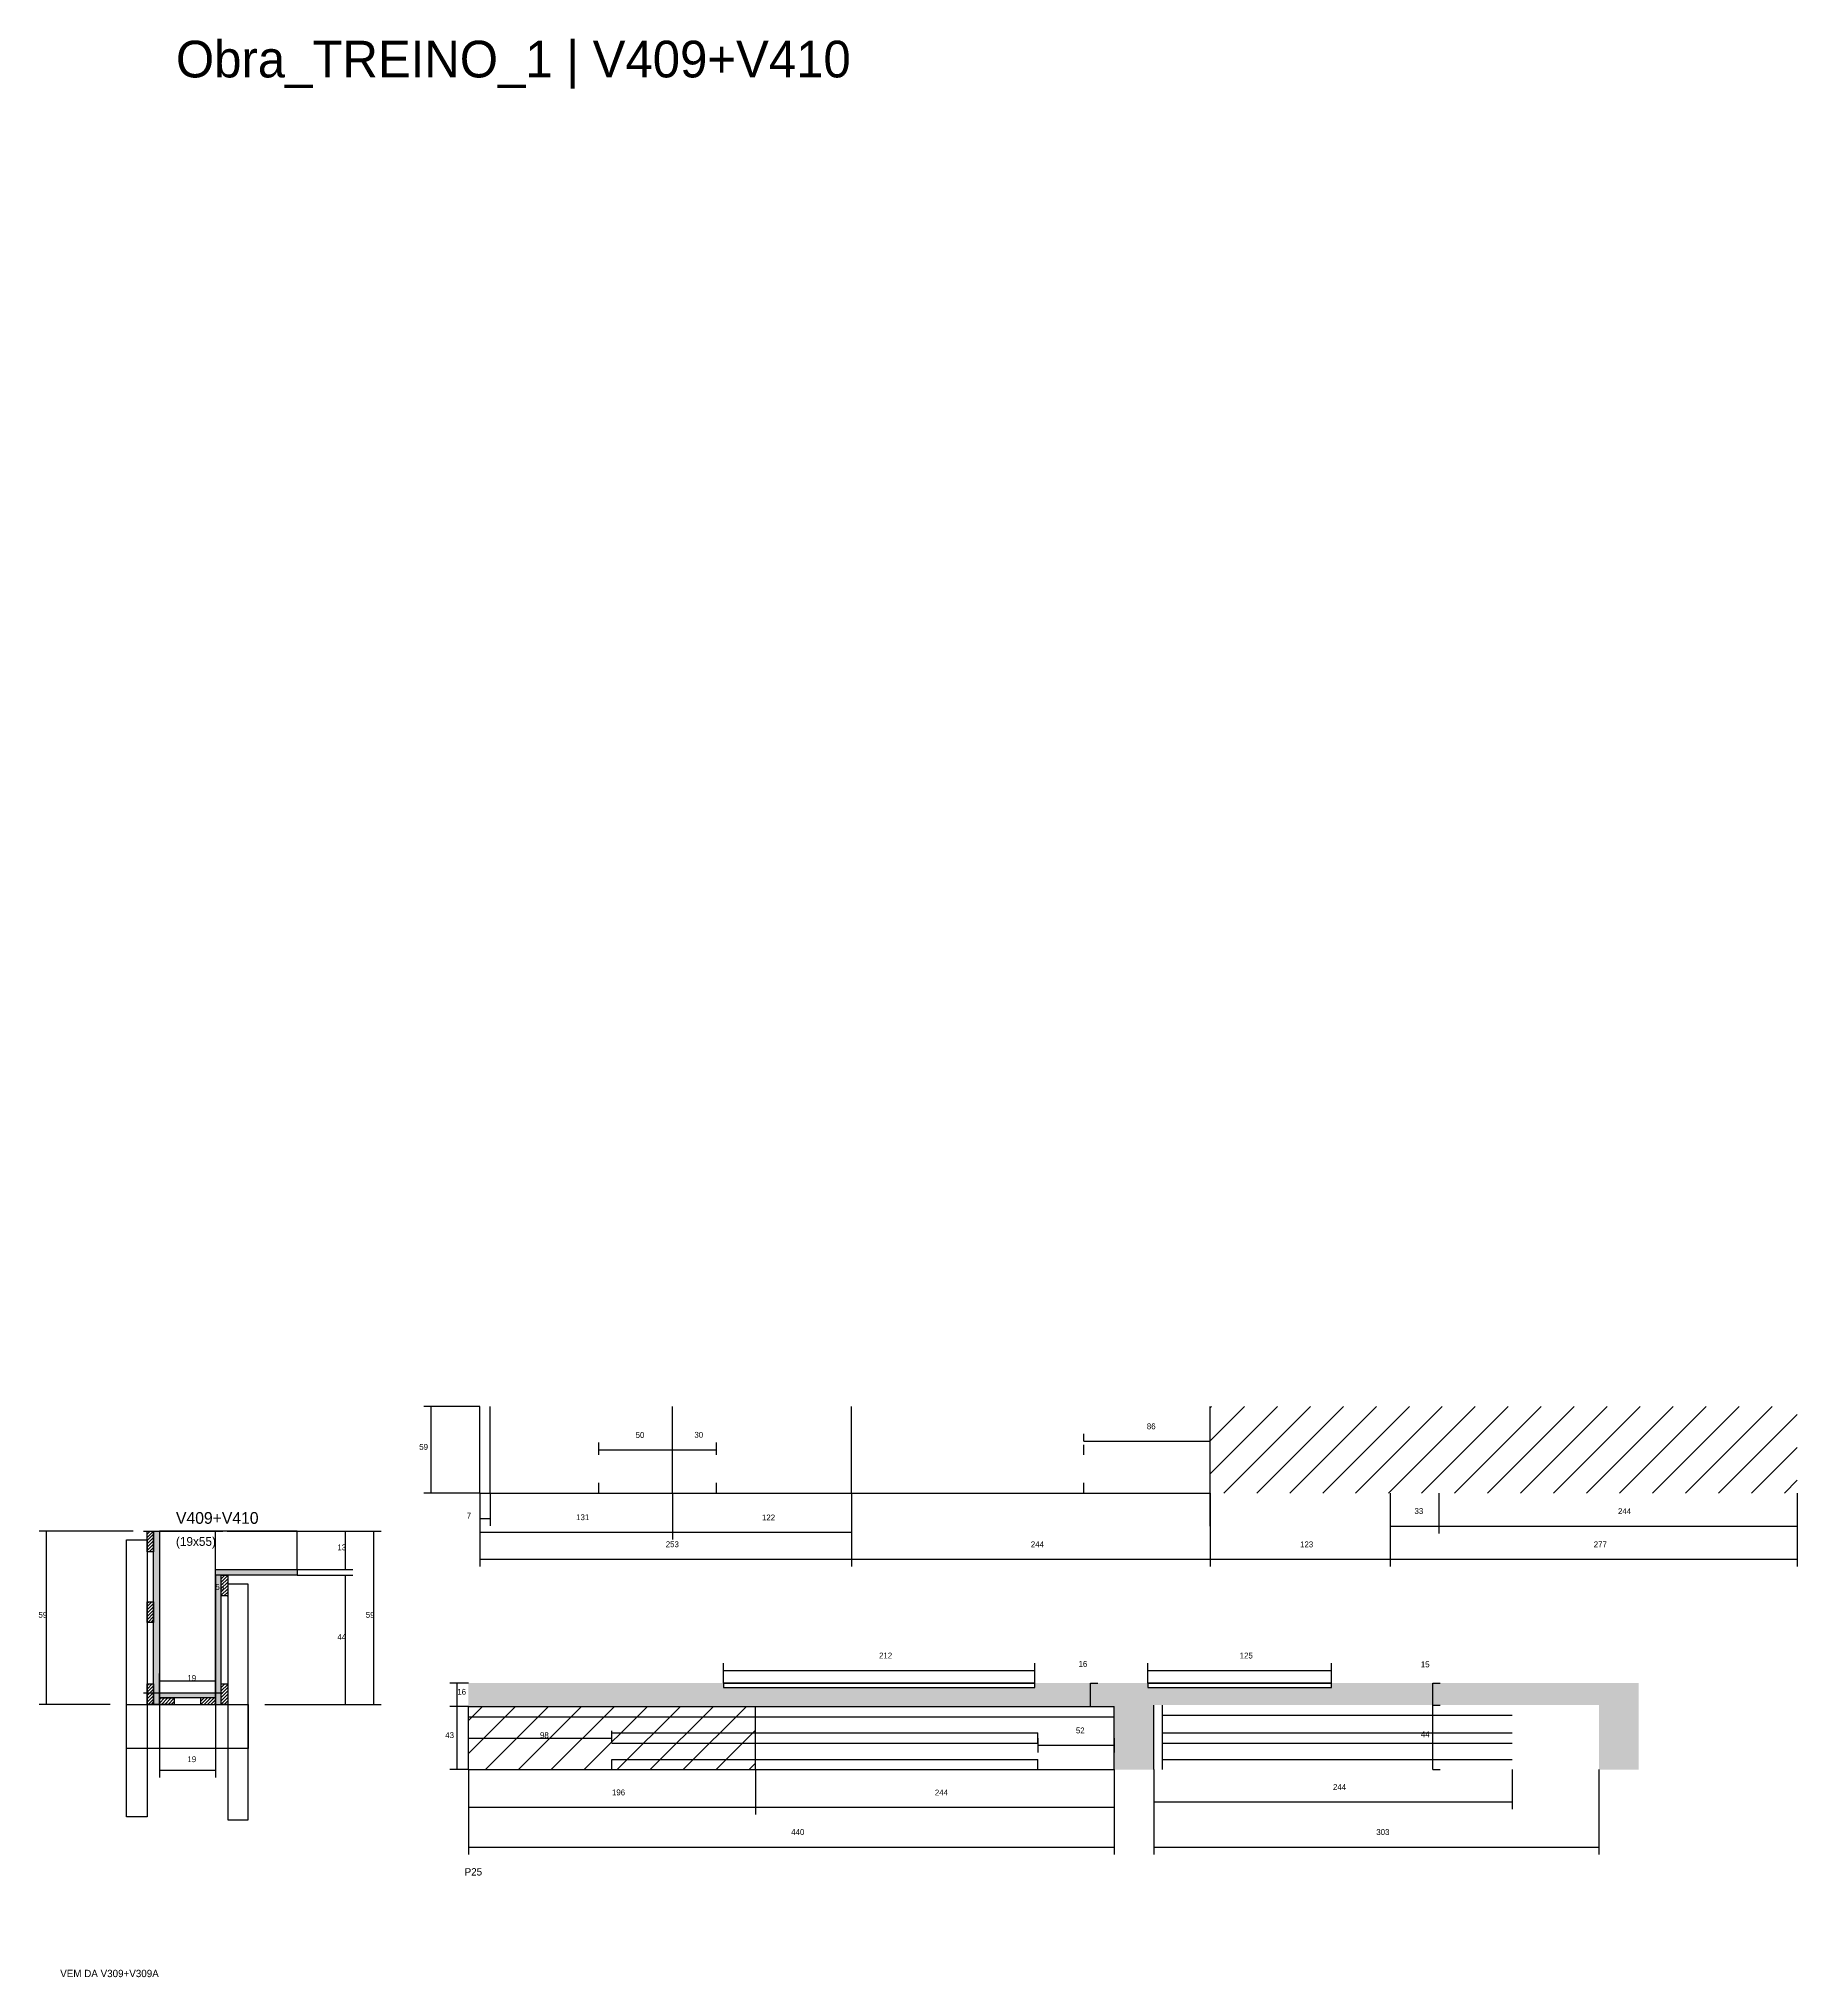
# Model space of a CAD drawing. Header units: metres. Extents: x -2848 to 22762, y -45195 to 1016.
# Drawn here: x 14307 to 15504, y -6904 to -5584 of the extents above; entities that cross this region are included whole.
import ezdxf

# ---------------------------------------------------------------- set-up
doc = ezdxf.new("R2010")
doc.units = ezdxf.units.M
for name, color, linetype in [('CONCRETO', 251, 'Continuous'), ('COTA', 4, 'Continuous'), ('Cota Seção (2x)', 4, 'Continuous'), ('Hachura', 253, 'Continuous'), ('LABEL_ID', 3, 'Continuous'), ('Madeira', 126, 'Continuous'), ('NOMENCLATURA', 7, 'Continuous'), ('Painéis', 200, 'Continuous'), ('REAPROVEITAMENTO', 251, 'Continuous'), ('SARR_2.2x7', 40, 'Continuous'), ('SARR_3.5x7', 81, 'Continuous'), ('Texto Seção', 7, 'Continuous')]:
    doc.layers.add(name, color=color, linetype=linetype)

msp = doc.modelspace()

# ---------------------------------------------------------------- hatches: boundary and pattern name
at = {"layer": 'COTA'}
h = msp.add_hatch(dxfattribs=at)
h.set_pattern_fill('AR-CONC', scale=0.03)
h.paths.add_polyline_path([(15395.6, -6710.4), (15395.6, -6710.4), (15395.6, -6710.4), (15395.6, -6703.4), (15395.6, -6703.4), (15186.6, -6703.4), (15186.6, -6703.4), (15186.6, -6706.4), (15186.6, -6706.4), (15061.6, -6706.4), (15061.6, -6706.4), (15061.6, -6703.4), (15061.6, -6703.4), (14984.6, -6703.4), (14984.6, -6703.4), (14984.6, -6706.4), (14984.6, -6706.4), (14772.6, -6706.4), (14772.6, -6706.4), (14772.6, -6703.4), (14772.6, -6703.4), (14599.1, -6703.4), (14599.1, -6703.4), (14599.1, -6719.4), (14599.1, -6719.4), (14986.6, -6719.4), (14986.6, -6719.4), (15038.6, -6719.4), (15038.6, -6719.4), (15038.6, -6762.4), (15038.6, -6762.4), (15065.6, -6762.4), (15065.6, -6762.4), (15065.6, -6718.4), (15065.6, -6718.4), (15368.6, -6718.4), (15368.6, -6718.4), (15368.6, -6762.4), (15368.6, -6762.4), (15395.6, -6762.4), (15395.6, -6762.4), (15395.6, -6710.4)])
h = msp.add_hatch(dxfattribs=at)
h.set_pattern_fill('AR-CONC', scale=0.03)
h.paths.add_polyline_path([(15016.5, -6750.2), (15037.3, -6734.8), (15037.3, -6734.8), (15016.5, -6750.2)])
at = {"layer": 'Hachura'}
h = msp.add_hatch(dxfattribs=at)
h.set_pattern_fill('ANSI31', scale=0.5)
h.paths.add_polyline_path([(14384.8, -6614), (14380.4, -6614), (14380.4, -6614), (14380.4, -6600), (14380.4, -6600), (14384.8, -6600), (14384.8, -6600), (14384.8, -6614)])
h = msp.add_hatch(color=8, dxfattribs=at)
h.dxf.hatch_style = 1
h.paths.add_polyline_path([(14384.8, -6600), (14388.8, -6600), (14388.8, -6600), (14388.8, -6718), (14388.8, -6718), (14384.8, -6718), (14384.8, -6718), (14384.8, -6600)])
h = msp.add_hatch(color=8, dxfattribs=at)
h.dxf.hatch_style = 1
h.paths.add_polyline_path([(14426.8, -6630), (14426.8, -6626), (14426.8, -6626), (14482.4, -6626), (14482.4, -6626), (14482.4, -6630), (14482.4, -6630), (14426.8, -6630)])
h = msp.add_hatch(color=8, dxfattribs=at)
h.dxf.hatch_style = 1
h.paths.add_polyline_path([(14426.8, -6630), (14430.8, -6630), (14430.8, -6630), (14430.8, -6718), (14430.8, -6718), (14426.8, -6718), (14426.8, -6718), (14426.8, -6630)])
h = msp.add_hatch(dxfattribs=at)
h.set_pattern_fill('ANSI31', scale=0.5)
h.paths.add_polyline_path([(14435.2, -6644), (14430.8, -6644), (14430.8, -6644), (14430.8, -6630), (14430.8, -6630), (14435.2, -6630), (14435.2, -6630), (14435.2, -6644)])
h = msp.add_hatch(dxfattribs=at)
h.set_pattern_fill('ANSI31', scale=0.5)
h.paths.add_polyline_path([(14384.8, -6662.1), (14380.4, -6662.1), (14380.4, -6662.1), (14380.4, -6648.1), (14380.4, -6648.1), (14384.8, -6648.1), (14384.8, -6648.1), (14384.8, -6662.1)])
h = msp.add_hatch(dxfattribs=at)
h.set_pattern_fill('ANSI31', scale=0.5)
h.paths.add_polyline_path([(14384.8, -6718), (14380.4, -6718), (14380.4, -6718), (14380.4, -6704), (14380.4, -6704), (14384.8, -6704), (14384.8, -6704), (14384.8, -6718)])
h = msp.add_hatch(dxfattribs=at)
h.set_pattern_fill('ANSI31', scale=0.5)
h.paths.add_polyline_path([(14435.2, -6718), (14430.8, -6718), (14430.8, -6718), (14430.8, -6704), (14430.8, -6704), (14435.2, -6704), (14435.2, -6704), (14435.2, -6718)])
h = msp.add_hatch(color=8, dxfattribs=at)
h.dxf.hatch_style = 1
h.paths.add_polyline_path([(14388.8, -6713.6), (14388.8, -6710), (14388.8, -6710), (14426.8, -6710), (14426.8, -6710), (14426.8, -6713.6), (14426.8, -6713.6), (14388.8, -6713.6)])
h = msp.add_hatch(dxfattribs=at)
h.set_pattern_fill('ANSI31', scale=0.5)
h.paths.add_polyline_path([(14388.8, -6718), (14388.8, -6713.6), (14388.8, -6713.6), (14398.8, -6713.6), (14398.8, -6713.6), (14398.8, -6718), (14398.8, -6718), (14388.8, -6718)])
h = msp.add_hatch(dxfattribs=at)
h.set_pattern_fill('ANSI31', scale=0.5)
h.paths.add_polyline_path([(14426.8, -6718), (14426.8, -6713.6), (14426.8, -6713.6), (14416.8, -6713.6), (14416.8, -6713.6), (14416.8, -6718), (14416.8, -6718), (14426.8, -6718)])
at = {"layer": 'REAPROVEITAMENTO'}
h = msp.add_hatch(dxfattribs=at)
h.set_pattern_fill('ANSI31', scale=5)
h.paths.add_polyline_path([(15103.9, -6515.1), (15103.9, -6574.1), (15103.9, -6574.1), (15503.6, -6574.1), (15503.6, -6574.1), (15503.6, -6515.1), (15503.6, -6515.1), (15103.9, -6515.1)])
h = msp.add_hatch(dxfattribs=at)
h.set_pattern_fill('ANSI31', scale=5)
h.paths.add_polyline_path([(14794.6, -6762.4), (14794.6, -6719.4), (14794.6, -6719.4), (14599.1, -6719.4), (14599.1, -6719.4), (14599.1, -6762.4), (14599.1, -6762.4), (14794.6, -6762.4)])

# ---------------------------------------------------------------- linework, layer by layer
at = {"layer": 'CONCRETO'}
msp.add_lwpolyline([(14482.4, -6626), (14482.4, -6600), (14426.8, -6600), (14426.8, -6600), (14388.8, -6600), (14388.8, -6710), (14426.8, -6710), (14426.8, -6626)], close=True, dxfattribs=at)
at = {"layer": 'COTA'}
for p, q in [((15017.9, -6538.7), (15017.9, -6533.7)), ((15103.9, -6538.7), (15103.9, -6533.7)), ((14687.9, -6544.6), (14687.9, -6539.6)), ((14687.9, -6544.6), (14737.9, -6544.6)), ((14737.9, -6544.6), (14737.9, -6539.6)), ((15017.9, -6538.7), (15103.9, -6538.7)), ((14606.9, -6574.1), (14606.9, -6605.7)), ((14606.9, -6574.1), (14606.9, -6596.4)), ((14613.9, -6574.1), (14613.9, -6596.4)), ((14737.9, -6574.1), (14737.9, -6605.7)), ((14737.9, -6574.1), (14737.9, -6605.7)), ((14859.9, -6574.1), (14859.9, -6605.7)), ((15226.6, -6574.1), (15226.6, -6624.1)), ((15226.6, -6574.1), (15226.6, -6601.5)), ((15226.6, -6574.1), (15226.6, -6624.1)), ((15259.6, -6574.1), (15259.6, -6601.5)), ((15259.6, -6574.1), (15259.6, -6601.5)), ((15503.6, -6574.1), (15503.6, -6624.1)), ((15503.6, -6574.1), (15503.6, -6601.5)), ((14370.8, -6600), (14306.9, -6600)), ((14311.9, -6718), (14311.9, -6600)), ((14434.8, -6600), (14539.7, -6600)), ((14482.4, -6600), (14520.4, -6600)), ((14515.4, -6626), (14515.4, -6600)), ((14534.7, -6718), (14534.7, -6600)), ((14606.9, -6591.4), (14613.9, -6591.4)), ((15103.9, -6596.6), (15103.9, -6624.1)), ((15226.6, -6596.5), (15259.6, -6596.5)), ((15259.6, -6596.5), (15503.6, -6596.5)), ((14606.9, -6600.7), (14737.9, -6600.7)), ((14737.9, -6600.7), (14859.9, -6600.7)), ((14482.4, -6626), (14520.4, -6626)), ((15103.9, -6619.1), (15226.6, -6619.1)), ((15226.6, -6619.1), (15503.6, -6619.1)), ((14482.4, -6630), (14520.4, -6630)), ((14515.4, -6718), (14515.4, -6630)), ((14772.6, -6703.4), (14772.6, -6689.8)), ((14984.6, -6703.4), (14984.6, -6689.8)), ((15061.6, -6703.4), (15061.6, -6689.8)), ((15186.6, -6703.4), (15186.6, -6689.8)), ((14599.1, -6703.4), (14586.5, -6703.4)), ((14591.5, -6719.4), (14591.5, -6703.4)), ((14772.6, -6694.8), (14984.6, -6694.8)), ((15061.6, -6694.8), (15186.6, -6694.8)), ((14355.2, -6718), (14306.9, -6718)), ((14388.8, -6718), (14388.8, -6767.8)), ((14426.8, -6718), (14426.8, -6767.8)), ((14460.4, -6718), (14539.7, -6718)), ((14460.4, -6718), (14520.4, -6718)), ((14599.1, -6719.4), (14586.5, -6719.4)), ((14599.1, -6719.4), (14586.5, -6719.4)), ((14591.5, -6762.4), (14591.5, -6719.4)), ((14599.1, -6742), (14599.1, -6735.9)), ((14599.1, -6740.9), (14696.6, -6740.9)), ((14696.6, -6742), (14696.6, -6735.9)), ((14388.8, -6762.8), (14426.8, -6762.8)), ((14599.1, -6762.4), (14586.5, -6762.4)), ((14599.1, -6762.4), (14599.1, -6793)), ((14794.6, -6762.4), (14794.6, -6793)), ((14599.1, -6788), (14794.6, -6788))]:
    msp.add_line(p, q, dxfattribs=at)
at = {"layer": 'Cota Seção (2x)'}
for p, q in [((14606.9, -6515.1), (14568.7, -6515.1)), ((14573.7, -6574.1), (14573.7, -6515.1)), ((14737.9, -6544.6), (14737.9, -6539.6)), ((14737.9, -6544.6), (14767.9, -6544.6)), ((14767.9, -6544.6), (14767.9, -6539.6)), ((14606.9, -6574.1), (14568.7, -6574.1)), ((14606.9, -6574.1), (14606.9, -6624.1)), ((14859.9, -6574.1), (14859.9, -6624.1)), ((14859.9, -6574.1), (14859.9, -6624.1)), ((15103.9, -6574.1), (15103.9, -6624.1)), ((14377.8, -6600), (14431.8, -6600)), ((14426.8, -6710), (14426.8, -6600)), ((14606.9, -6619.1), (14859.9, -6619.1)), ((14859.9, -6619.1), (15103.9, -6619.1)), ((14388.8, -6718), (14388.8, -6697)), ((14388.8, -6702), (14426.8, -6702)), ((14426.8, -6718), (14426.8, -6697)), ((15022.5, -6719.4), (15022.5, -6703.4)), ((15022.5, -6703.4), (15027.5, -6703.4)), ((15255.5, -6718.4), (15255.5, -6703.4)), ((15255.5, -6703.4), (15260.5, -6703.4)), ((14377.8, -6710), (14431.8, -6710)), ((15255.5, -6718.4), (15260.5, -6718.4)), ((15255.5, -6762.4), (15255.5, -6718.4)), ((15255.5, -6718.4), (15260.5, -6718.4)), ((15022.5, -6719.4), (15027.5, -6719.4)), ((14986.6, -6740.9), (14986.6, -6750.8)), ((15038.6, -6740.9), (15038.6, -6750.8)), ((14986.6, -6745.8), (15038.6, -6745.8)), ((14599.1, -6762.4), (14599.1, -6820.1)), ((14794.6, -6762.4), (14794.6, -6793)), ((15038.6, -6762.4), (15038.6, -6793)), ((15038.6, -6762.4), (15038.6, -6820.1)), ((15065.6, -6762.4), (15065.6, -6789.3)), ((15065.6, -6762.4), (15065.6, -6820.1)), ((15255.5, -6762.4), (15260.5, -6762.4)), ((15309.6, -6762.4), (15309.6, -6789.3)), ((15368.6, -6762.4), (15368.6, -6820.1)), ((15065.6, -6784.3), (15309.6, -6784.3)), ((14794.6, -6788), (15038.6, -6788)), ((14599.1, -6815.1), (15038.6, -6815.1)), ((15065.6, -6815.1), (15368.6, -6815.1))]:
    msp.add_line(p, q, dxfattribs=at)
at = {"layer": 'Madeira'}
for points in [[(14384.8, -6614), (14380.4, -6614), (14380.4, -6600), (14384.8, -6600)], [(14435.2, -6644), (14430.8, -6644), (14430.8, -6630), (14435.2, -6630)], [(14384.8, -6662.1), (14380.4, -6662.1), (14380.4, -6648.1), (14384.8, -6648.1)], [(14384.8, -6718), (14380.4, -6718), (14380.4, -6704), (14384.8, -6704)], [(14435.2, -6718), (14430.8, -6718), (14430.8, -6704), (14435.2, -6704)], [(14388.8, -6718), (14388.8, -6713.6), (14398.8, -6713.6), (14398.8, -6718)], [(14426.8, -6718), (14426.8, -6713.6), (14416.8, -6713.6), (14416.8, -6718)]]:
    msp.add_lwpolyline(points, close=True, dxfattribs=at)
at = {"layer": 'Painéis'}
for p, q in [((14606.9, -6574.1), (14606.9, -6515.1)), ((14737.9, -6574.1), (14737.9, -6515.1)), ((14859.9, -6574.1), (14859.9, -6515.1)), ((15103.9, -6596.6), (15103.9, -6515.1)), ((14606.9, -6574.1), (15103.9, -6574.1)), ((14426.8, -6626), (14482.4, -6626)), ((14772.6, -6703.4), (14984.6, -6703.4)), ((15061.6, -6703.4), (15186.6, -6703.4)), ((14388.8, -6710), (14426.8, -6710)), ((14772.6, -6706.4), (14984.6, -6706.4)), ((15061.6, -6706.4), (15186.6, -6706.4)), ((15065.6, -6762.4), (15065.6, -6718.4)), ((14599.1, -6719.4), (14986.6, -6719.4)), ((14599.1, -6762.4), (14599.1, -6719.4)), ((14794.6, -6762.4), (14794.6, -6719.4)), ((14986.6, -6719.4), (15038.6, -6719.4)), ((15038.6, -6762.4), (15038.6, -6719.4)), ((14599.1, -6762.4), (15038.6, -6762.4))]:
    msp.add_line(p, q, dxfattribs=at)
for points in [[(14384.8, -6600), (14388.8, -6600), (14388.8, -6718), (14384.8, -6718)], [(14426.8, -6630), (14426.8, -6626), (14482.4, -6626), (14482.4, -6630)], [(14430.8, -6630), (14426.8, -6630), (14426.8, -6718), (14430.8, -6718)], [(14984.6, -6703.4), (14772.6, -6703.4), (14772.6, -6706.4), (14984.6, -6706.4)], [(15186.6, -6703.4), (15061.6, -6703.4), (15061.6, -6706.4), (15186.6, -6706.4)], [(14388.8, -6713.6), (14388.8, -6710), (14426.8, -6710), (14426.8, -6713.6)]]:
    msp.add_lwpolyline(points, close=True, dxfattribs=at)
at = {"layer": 'SARR_2.2x7'}
for p, q in [((14613.9, -6574.1), (14613.9, -6515.1)), ((14687.9, -6548.1), (14687.9, -6541.1)), ((14767.9, -6548.1), (14767.9, -6541.1)), ((15017.9, -6548.1), (15017.9, -6541.1)), ((15103.9, -6548.1), (15103.9, -6541.1)), ((14687.9, -6574.1), (14687.9, -6567.1)), ((14767.9, -6574.1), (14767.9, -6567.1)), ((15017.9, -6574.1), (15017.9, -6567.1)), ((15103.9, -6574.1), (15103.9, -6567.1)), ((15071.6, -6762.4), (15071.6, -6718.4)), ((14599.1, -6726.4), (14794.6, -6726.4)), ((14794.6, -6726.4), (14986.6, -6726.4)), ((14986.6, -6726.4), (15038.6, -6726.4)), ((15071.6, -6725.4), (15309.6, -6725.4)), ((14696.6, -6744.4), (14696.6, -6737.4)), ((14696.6, -6737.4), (14794.6, -6737.4)), ((14696.6, -6744.4), (14794.6, -6744.4)), ((14794.6, -6737.4), (14986.6, -6737.4)), ((14794.6, -6744.4), (14986.6, -6744.4)), ((14986.6, -6744.4), (14986.6, -6737.4)), ((15071.6, -6737.4), (15309.6, -6737.4)), ((15071.6, -6744.4), (15309.6, -6744.4)), ((14696.6, -6762.4), (14696.6, -6755.4)), ((14696.6, -6755.4), (14794.6, -6755.4)), ((14794.6, -6755.4), (14986.6, -6755.4)), ((14986.6, -6762.4), (14986.6, -6755.4)), ((15071.6, -6755.4), (15309.6, -6755.4))]:
    msp.add_line(p, q, dxfattribs=at)
at = {"layer": 'SARR_3.5x7'}
for points in [[(14366.4, -6606), (14380.4, -6606), (14380.4, -6794.5), (14366.4, -6794.5)], [(14449.2, -6636), (14435.2, -6636), (14435.2, -6796.5), (14449.2, -6796.5)], [(14366.4, -6718), (14449.2, -6718), (14449.2, -6748.1), (14366.4, -6748.1)]]:
    msp.add_lwpolyline(points, close=True, dxfattribs=at)

# ---------------------------------------------------------------- texts
at = {"layer": 'COTA'}
for s, p in [('50', (14712.9, -6536.5)), ('86', (15060.9, -6530.6)), ('33', (15243.1, -6588.3)), ('244', (15381.6, -6588.4)), ('7', (14598, -6591.4)), ('131', (14672.4, -6592.5)), ('122', (14798.9, -6592.7)), ('13', (14509.9, -6613)), ('123', (15165.2, -6611)), ('277', (15365.1, -6611)), ('59', (14306.4, -6659)), ('59', (14529.2, -6659)), ('44', (14509.9, -6674)), ('212', (14878.6, -6686.7)), ('125', (15124.1, -6686.7)), ('16', (14591.5, -6711.4)), ('43', (14583.3, -6740.9)), ('98', (14647.8, -6740.9)), ('19', (14407.8, -6757.3)), ('196', (14696.8, -6779.9))]:
    msp.add_text(s, height=4, dxfattribs=at).set_placement(p)
at = {"layer": 'Cota Seção (2x)'}
for s, p in [('30', (14752.9, -6536.4)), ('59', (14565.6, -6544.6)), ('253', (14733.4, -6610.9)), ('244', (14981.9, -6611)), ('55', (14426.8, -6640)), ('16', (15014.4, -6692.4)), ('15', (15247.4, -6692.7)), ('19', (14407.8, -6702)), ('52', (15012.6, -6737.7)), ('44', (15247.4, -6740.4)), ('244', (14916.6, -6780)), ('244', (15187.6, -6776.2)), ('440', (14818.8, -6806.9)), ('303', (15217.1, -6806.9))]:
    msp.add_text(s, height=4, dxfattribs=at).set_placement(p)
at = {"layer": 'LABEL_ID'}
msp.add_text('Obra_TREINO_1 | V409+V410', height=25, dxfattribs=at).set_placement((14400, -5610))
at = {"layer": 'NOMENCLATURA'}
msp.add_text('P25', height=5, dxfattribs=at).set_placement((14596.5, -6834.5))
at = {"layer": 'Texto Seção'}
for s, height, p in [('V409+V410', 8, (14400, -6595)), ('(19x55)', 6, (14400, -6610)), ('VEM DA V309+V309A', 5, (14321.2, -6903.7))]:
    msp.add_text(s, height=height, dxfattribs=at).set_placement(p)

doc.saveas('drawing.dxf')
